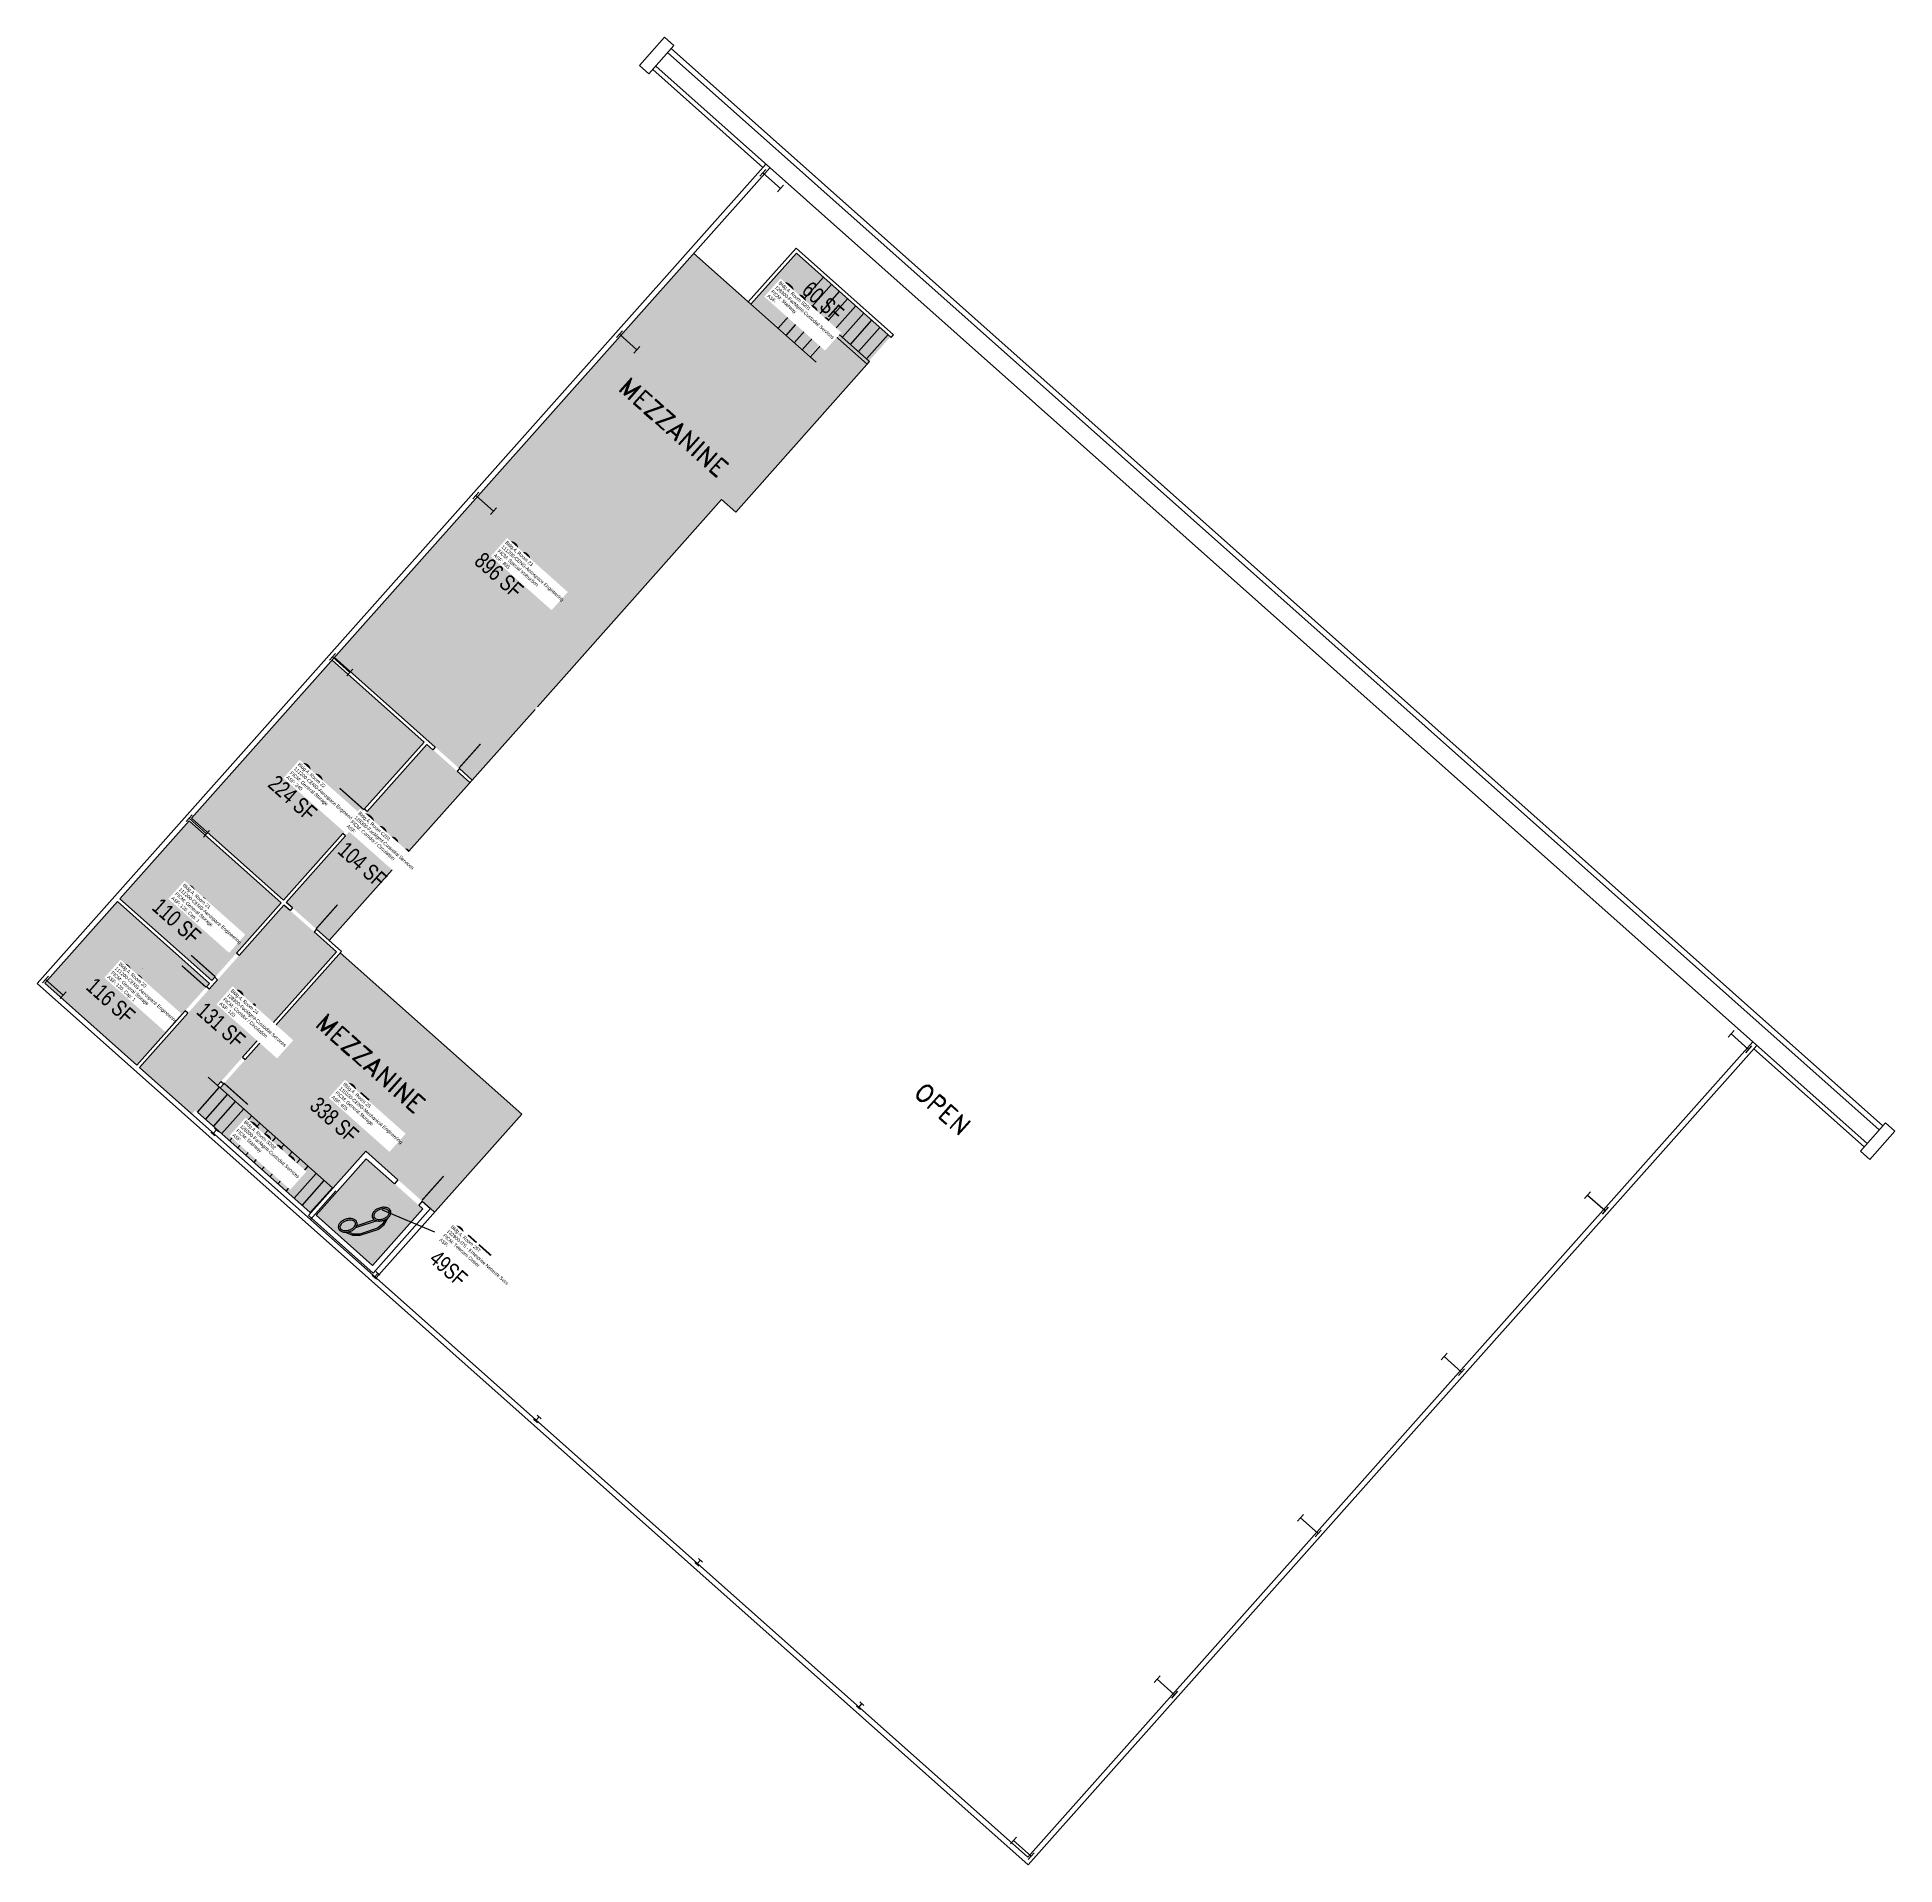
# Model space of a CAD drawing. Header units: inches. Extents: x 69199327 to 69201392, y 27695932 to 27697963.
import ezdxf
from ezdxf.enums import TextEntityAlignment as Align

# ---------------------------------------------------------------- set-up
doc = ezdxf.new("R2010")
doc.units = ezdxf.units.IN
doc.header["$LTSCALE"] = 10
doc.header["$MEASUREMENT"] = 0
doc.layers.get('0').update_dxf_attribs({"linetype": 'CONTINUOUS'})
for name, color, linetype in [('A-COLS', 5, 'CONTINUOUS'), ('A-DOOR', 2, 'CONTINUOUS'), ('A-FLOR', 3, 'CONTINUOUS'), ('A-IDEN-ICON', 4, 'CONTINUOUS'), ('A-IDEN-RNUM', 7, 'CONTINUOUS'), ('A-IDEN-SNUM', 4, 'CONTINUOUS'), ('A-IDEN-TEXT', 4, 'CONTINUOUS'), ('A-IDEN-VNUM', 4, 'CONTINUOUS'), ('A-WALL', 5, 'CONTINUOUS'), ('AREA-TEXT', 3, 'CONTINUOUS'), ('Rooms-Category-Color', 7, 'CONTINUOUS'), ('Rooms-College-Color', 7, 'CONTINUOUS'), ('Rooms-Department-Color', 7, 'CONTINUOUS'), ('Rooms-Division-Color', 7, 'CONTINUOUS'), ('Rooms-Information', 7, 'CONTINUOUS')]:
    doc.layers.add(name, color=color, linetype=linetype)
doc.styles.add('CP_AREA', font='arial.ttf', dxfattribs={"height": 15})
doc.styles.add('CP_ROOMSNUMBER', font='arial.ttf', dxfattribs={"height": 1})
doc.styles.add('CP_ROOMVNUMBER', font='arial.ttf', dxfattribs={"width": 0.85, "height": 0.075})
doc.styles.add('TEXT', font='ROMAND')

# ---------------------------------------------------------------- blocks, each defined once
blk = doc.blocks.new('COLUMN')
for p, q in [((-0.5, -0.5), (-0.5, 0.5)), ((-0.5, 0), (0.5, 0)), ((0.5, 0.5), (0.5, -0.5))]:
    blk.add_line(p, q)
blk = doc.blocks.new('CPPHONE')
for p, q in [((0.0096, 0.0252), (-0.0196, -0.0252)), ((0.0169, 0.0279), (-0.0182, -0.0329))]:
    blk.add_line(p, q)
for points in [[(0.0288, 0.0786, 0.139889), (0.0216, 0.0804, 0.107118), (0.0122, 0.0781, 0.079812), (0.0039, 0.0722, 0.067459), (-0.0035, 0.0626, 0.067459), (-0.008, 0.0515, 0.079812), (-0.009, 0.0413, 0.107118), (-0.0064, 0.032, 0.139889), (-0.0012, 0.0267, 0.139889), (0.0061, 0.0248, 0.107118), (0.0155, 0.0272, 0.079812), (0.0238, 0.0331, 0.067459), (0.0312, 0.0426, 0.067459), (0.0357, 0.0538, 0.079812), (0.0367, 0.0639, 0.107118), (0.034, 0.0732, 0.139889)], [(0.0263, 0.0743, 0.139889), (0.0218, 0.0754, 0.107118), (0.0144, 0.0736, 0.079812), (0.0074, 0.0686, 0.067459), (0.0008, 0.0601, 0.067459), (-0.0032, 0.0502, 0.079812), (-0.004, 0.0417, 0.107118), (-0.0019, 0.0344, 0.139889), (0.0013, 0.031, 0.139889), (0.0059, 0.0298, 0.107118), (0.0133, 0.0317, 0.079812), (0.0203, 0.0367, 0.067459), (0.0268, 0.0451, 0.067459), (0.0309, 0.055, 0.079812), (0.0317, 0.0636, 0.107118), (0.0296, 0.0709, 0.139889)], [(-0.0262, -0.0167, 0.139889), (-0.0334, -0.0148, 0.107118), (-0.0428, -0.0172, 0.079812), (-0.0511, -0.0231, 0.067459), (-0.0585, -0.0326, 0.067459), (-0.063, -0.0438, 0.079812), (-0.064, -0.0539, 0.107118), (-0.0614, -0.0632, 0.139889), (-0.0562, -0.0686, 0.139889), (-0.0489, -0.0704, 0.107118), (-0.0395, -0.0681, 0.079812), (-0.0312, -0.0622, 0.067459), (-0.0238, -0.0526, 0.067459), (-0.0193, -0.0415, 0.079812), (-0.0183, -0.0313, 0.107118), (-0.021, -0.022, 0.139889)], [(-0.0287, -0.021, 0.139889), (-0.0332, -0.0198, 0.107118), (-0.0406, -0.0217, 0.079812), (-0.0476, -0.0267, 0.067459), (-0.0542, -0.0351, 0.067459), (-0.0582, -0.045, 0.079812), (-0.059, -0.0536, 0.107118), (-0.0569, -0.0609, 0.139889), (-0.0537, -0.0643, 0.139889), (-0.0491, -0.0654, 0.107118), (-0.0417, -0.0636, 0.079812), (-0.0347, -0.0586, 0.067459), (-0.0282, -0.0501, 0.067459), (-0.0241, -0.0402, 0.079812), (-0.0233, -0.0317, 0.107118), (-0.0254, -0.0244, 0.139889)]]:
    blk.add_lwpolyline(points, format="xyb", close=True)
for points in [[(0.0364, 0.0572), (0.0417, 0.0308), (0.0382, 0.0108), (0.0082, -0.0411), (-0.0083, -0.0558), (-0.0338, -0.0645)], [(0.0334, 0.047), (0.0366, 0.0307), (0.0334, 0.0126), (0.0043, -0.0379), (-0.0109, -0.0514), (-0.0265, -0.0567)]]:
    blk.add_lwpolyline(points)

msp = doc.modelspace()

# ---------------------------------------------------------------- hatches: boundary and pattern name
at = {"layer": 'Rooms-Category-Color', "true_color": 0xe3f498}
msp.add_hatch(color=61, dxfattribs=at).paths.add_polyline_path([(69199657.7, 27697274), (69200057.1, 27697723.1), (69200186.6, 27697607.9), (69200210.5, 27697634.8), (69200249.9, 27697599.8), (69200103.7, 27697435.4), (69200088, 27697449.4), (69199810.9, 27697137.7)])
at = {"layer": 'Rooms-Category-Color', "true_color": 0xadadad}
for points in [[(69200249.8, 27697601.2), (69200275.7, 27697630.4), (69200171.1, 27697723.4), (69200164.4, 27697715.9), (69200121.2, 27697667.3), (69200186.3, 27697609.5), (69200210.2, 27697636.4)], [(69199604.2, 27697001.7), (69199760.4, 27697177.3), (69199808.2, 27697134.8), (69199652, 27696959.2)], [(69199659.9, 27696946.9), (69199499.4, 27696766.4), (69199441.1, 27696818.2), (69199601.6, 27696998.7)], [(69199655.4, 27696684.5), (69199630.8, 27696656.9), (69199503, 27696770.5), (69199527.6, 27696798.2)], [(69199755.9, 27696661), (69199693.1, 27696716.8), (69199637.3, 27696654), (69199700.1, 27696598.2)]]:
    msp.add_hatch(color=253, dxfattribs=at).paths.add_polyline_path(points)
at = {"layer": 'Rooms-Category-Color', "true_color": 0xe3c5e1}
for points in [[(69199498.9, 27697095.4), (69199655, 27697271), (69199757.4, 27697179.9), (69199601.2, 27697004.3)], [(69199419.1, 27697005.7), (69199496.2, 27697092.4), (69199598.6, 27697001.3), (69199521.5, 27696914.7)], [(69199335.7, 27696911.9), (69199416.5, 27697002.7), (69199518.8, 27696911.7), (69199438.1, 27696820.9)], [(69199769, 27696657.3), (69199865.9, 27696766.3), (69199664.2, 27696945.7), (69199530.6, 27696795.5), (69199655.9, 27696684), (69199692.6, 27696725.3)]]:
    msp.add_hatch(color=254, dxfattribs=at).paths.add_polyline_path(points)
at = {"layer": 'Rooms-College-Color', "true_color": 0xadadad}
for points in [[(69199657.7, 27697274), (69200057.1, 27697723.1), (69200186.6, 27697607.9), (69200210.5, 27697634.8), (69200249.9, 27697599.8), (69200103.7, 27697435.4), (69200088, 27697449.4), (69199810.9, 27697137.7)], [(69200249.8, 27697601.2), (69200275.7, 27697630.4), (69200171.1, 27697723.4), (69200164.4, 27697715.9), (69200121.2, 27697667.3), (69200186.3, 27697609.5), (69200210.2, 27697636.4)], [(69199498.9, 27697095.4), (69199655, 27697271), (69199757.4, 27697179.9), (69199601.2, 27697004.3)], [(69199604.2, 27697001.7), (69199760.4, 27697177.3), (69199808.2, 27697134.8), (69199652, 27696959.2)], [(69199419.1, 27697005.7), (69199496.2, 27697092.4), (69199598.6, 27697001.3), (69199521.5, 27696914.7)], [(69199335.7, 27696911.9), (69199416.5, 27697002.7), (69199518.8, 27696911.7), (69199438.1, 27696820.9)], [(69199659.9, 27696946.9), (69199499.4, 27696766.4), (69199441.1, 27696818.2), (69199601.6, 27696998.7)], [(69199769, 27696657.3), (69199865.9, 27696766.3), (69199664.2, 27696945.7), (69199530.6, 27696795.5), (69199655.9, 27696684), (69199692.6, 27696725.3)], [(69199655.4, 27696684.5), (69199630.8, 27696656.9), (69199503, 27696770.5), (69199527.6, 27696798.2)], [(69199755.9, 27696661), (69199693.1, 27696716.8), (69199637.3, 27696654), (69199700.1, 27696598.2)]]:
    msp.add_hatch(color=253, dxfattribs=at).paths.add_polyline_path(points)
at = {"layer": 'Rooms-Department-Color', "true_color": 0x99d7b2}
for points in [[(69199657.7, 27697274), (69200057.1, 27697723.1), (69200186.6, 27697607.9), (69200210.5, 27697634.8), (69200249.9, 27697599.8), (69200103.7, 27697435.4), (69200088, 27697449.4), (69199810.9, 27697137.7)], [(69199498.9, 27697095.4), (69199655, 27697271), (69199757.4, 27697179.9), (69199601.2, 27697004.3)], [(69199419.1, 27697005.7), (69199496.2, 27697092.4), (69199598.6, 27697001.3), (69199521.5, 27696914.7)], [(69199335.7, 27696911.9), (69199416.5, 27697002.7), (69199518.8, 27696911.7), (69199438.1, 27696820.9)], [(69199769, 27696657.3), (69199865.9, 27696766.3), (69199664.2, 27696945.7), (69199530.6, 27696795.5), (69199655.9, 27696684), (69199692.6, 27696725.3)]]:
    msp.add_hatch(color=253, dxfattribs=at).paths.add_polyline_path(points)
at = {"layer": 'Rooms-Department-Color', "true_color": 0xacacac}
for points in [[(69200249.8, 27697601.2), (69200275.7, 27697630.4), (69200171.1, 27697723.4), (69200164.4, 27697715.9), (69200121.2, 27697667.3), (69200186.3, 27697609.5), (69200210.2, 27697636.4)], [(69199604.2, 27697001.7), (69199760.4, 27697177.3), (69199808.2, 27697134.8), (69199652, 27696959.2)], [(69199659.9, 27696946.9), (69199499.4, 27696766.4), (69199441.1, 27696818.2), (69199601.6, 27696998.7)], [(69199655.4, 27696684.5), (69199630.8, 27696656.9), (69199503, 27696770.5), (69199527.6, 27696798.2)], [(69199755.9, 27696661), (69199693.1, 27696716.8), (69199637.3, 27696654), (69199700.1, 27696598.2)]]:
    msp.add_hatch(color=253, dxfattribs=at).paths.add_polyline_path(points)
at = {"layer": 'Rooms-Division-Color', "true_color": 0x99d7b2}
for points in [[(69199657.7, 27697274), (69200057.1, 27697723.1), (69200186.6, 27697607.9), (69200210.5, 27697634.8), (69200249.9, 27697599.8), (69200103.7, 27697435.4), (69200088, 27697449.4), (69199810.9, 27697137.7)], [(69199498.9, 27697095.4), (69199655, 27697271), (69199757.4, 27697179.9), (69199601.2, 27697004.3)], [(69199419.1, 27697005.7), (69199496.2, 27697092.4), (69199598.6, 27697001.3), (69199521.5, 27696914.7)], [(69199335.7, 27696911.9), (69199416.5, 27697002.7), (69199518.8, 27696911.7), (69199438.1, 27696820.9)], [(69199769, 27696657.3), (69199865.9, 27696766.3), (69199664.2, 27696945.7), (69199530.6, 27696795.5), (69199655.9, 27696684), (69199692.6, 27696725.3)]]:
    msp.add_hatch(color=253, dxfattribs=at).paths.add_polyline_path(points)
at = {"layer": 'Rooms-Division-Color', "true_color": 0xadadad}
for points in [[(69200249.8, 27697601.2), (69200275.7, 27697630.4), (69200171.1, 27697723.4), (69200164.4, 27697715.9), (69200121.2, 27697667.3), (69200186.3, 27697609.5), (69200210.2, 27697636.4)], [(69199604.2, 27697001.7), (69199760.4, 27697177.3), (69199808.2, 27697134.8), (69199652, 27696959.2)], [(69199659.9, 27696946.9), (69199499.4, 27696766.4), (69199441.1, 27696818.2), (69199601.6, 27696998.7)], [(69199655.4, 27696684.5), (69199630.8, 27696656.9), (69199503, 27696770.5), (69199527.6, 27696798.2)], [(69199755.9, 27696661), (69199693.1, 27696716.8), (69199637.3, 27696654), (69199700.1, 27696598.2)]]:
    msp.add_hatch(color=253, dxfattribs=at).paths.add_polyline_path(points)

# ---------------------------------------------------------------- linework, layer by layer
at = {"layer": 'A-DOOR'}
for points in [[(69199796.1, 27697150.9, 1.5, 1.5, 0), (69199820, 27697177.8, 0, 0, 0), (69199819.5, 27697178.3, 0, 0, 0.414214), (69199768.8, 27697173.2, 0, 0, 0.414214)], [(69199690.4, 27697104.7, 1.5, 1.5, 0), (69199663.5, 27697128.6, 0, 0, 0), (69199663, 27697128, 0, 0, 0.414214), (69199668.1, 27697077.3, 0, 0, 0.414214)], [(69199637.3, 27696972.3, 1.5, 1.5, 0), (69199661.2, 27696999.2, 0, 0, 0), (69199660.7, 27696999.7, 0, 0, 0.414214), (69199610, 27696994.6, 0, 0, 0.414214)], [(69199525.3, 27696919, 1.5, 1.5, 0), (69199498.4, 27696942.9, 0, 0, 0), (69199498.9, 27696943.4, 0, 0, -0.414214), (69199549.9, 27696944.3, 0, 0, -0.414214)], [(69199515, 27696907.4, 1.5, 1.5, 0), (69199488.1, 27696931.3, 0, 0, 0), (69199487.6, 27696930.7, 0, 0, 0.414214), (69199492.7, 27696880, 0, 0, 0.414214)], [(69199755, 27696670.5, 1.5, 1.5, 0), (69199779, 27696697.4, 0, 0, 0), (69199778.4, 27696697.9, 0, 0, 0.414214), (69199727.7, 27696692.8, 0, 0, 0.414214)]]:
    msp.add_lwpolyline(points, format="xyseb", dxfattribs=at)
at = {"layer": 'A-DOOR', "elevation": 0}
msp.add_lwpolyline([(69199534.7, 27696800.9, 1.5, 1.5, 0), (69199561.6, 27696776.9, 0, 0, 0), (69199562.1, 27696777.5, 0, 0, 0.414214), (69199557, 27696828.2, 0, 0, 0.414214)], format="xyseb", dxfattribs=at)
at = {"layer": 'A-FLOR'}
for p, q in [((69201374.6, 27696748.8), (69200028, 27697946.3)), ((69201378.6, 27696753.3), (69200032, 27697950.8)), ((69200011.4, 27697927.6), (69200134, 27697818.6)), ((69201361.3, 27696733.8), (69200014.8, 27697931.3)), ((69200057.1, 27697723.1, 0), (69200193.1, 27697602.1, 0)), ((69200177.3, 27697669.7), (69200201.2, 27697696.6)), ((69200186.3, 27697661.7), (69200210.2, 27697688.6)), ((69200195.2, 27697653.7), (69200219.2, 27697680.6)), ((69200204.2, 27697645.7), (69200228.1, 27697672.6)), ((69200150.7, 27697639.8), (69200174.7, 27697666.7)), ((69200159.7, 27697631.8), (69200183.6, 27697658.7)), ((69200168.7, 27697623.8), (69200192.6, 27697650.7)), ((69200213.2, 27697637.8), (69200237.1, 27697664.7)), ((69200222.2, 27697629.8), (69200246.1, 27697656.7)), ((69200231.1, 27697621.8), (69200255, 27697648.7)), ((69200177.6, 27697615.9), (69200201.6, 27697642.8)), ((69200186.6, 27697607.9), (69200210.5, 27697634.8)), ((69200240.1, 27697613.9), (69200264, 27697640.8)), ((69200249.1, 27697605.9), (69200273, 27697632.8)), ((69200252.5, 27697602.8, 0), (69200103.7, 27697435.4, 0)), ((69200088, 27697449.4, 0), (69199883.3, 27697219.2, 0)), ((69200103.7, 27697435.4, 0), (69200088, 27697449.4, 0)), ((69199652, 27696959.2, 0), (69199880.6, 27697216.2, 0)), ((69199865.9, 27696766.3, 0), (69199664.2, 27696945.7, 0)), ((69201358, 27696730.1), (69201235.5, 27696839.1)), ((69199517.2, 27696807.5, 0), (69199655.9, 27696684, 0)), ((69199505.3, 27696768.5), (69199529.9, 27696796.2)), ((69199514.2, 27696760.5), (69199538.8, 27696788.2)), ((69199523.2, 27696752.6), (69199547.8, 27696780.2)), ((69199505.3, 27696768.5), (69199630.8, 27696656.9)), ((69199532.2, 27696744.6), (69199556.8, 27696772.2)), ((69199541.1, 27696736.6), (69199565.7, 27696764.3)), ((69199704.1, 27696584.3, 0), (69199865.9, 27696766.3, 0)), ((69199550.1, 27696728.6), (69199574.7, 27696756.3)), ((69199559.1, 27696720.7), (69199583.7, 27696748.3)), ((69199568, 27696712.7), (69199592.6, 27696740.3)), ((69199577, 27696704.7), (69199601.6, 27696732.4)), ((69199586, 27696696.7), (69199610.6, 27696724.4)), ((69199594.9, 27696688.8), (69199619.5, 27696716.4)), ((69199603.9, 27696680.8), (69199628.5, 27696708.4)), ((69199612.9, 27696672.8), (69199637.5, 27696700.5)), ((69199621.8, 27696664.8), (69199646.4, 27696692.5)), ((69199630.8, 27696656.9), (69199655.4, 27696684.5))]:
    msp.add_line(p, q, dxfattribs=at)
at = {"layer": 'A-IDEN-VNUM'}
msp.add_line((69199769.1, 27696635.2), (69199711.1, 27696659.6), dxfattribs=at)
at = {"layer": 'A-WALL'}
for p, q in [((69199996.7, 27697932), (69200024.6, 27697963.4)), ((69200024.6, 27697963.4), (69200035, 27697954.1)), ((69200007.1, 27697922.7), (69200035, 27697954.1)), ((69199996.7, 27697932), (69200007.1, 27697922.7)), ((69199327.2, 27696911.4, 0), (69200137.3, 27697822.3, 0)), ((69200141.8, 27697818.4, 0), (69199498.9, 27697095.4, 0)), ((69200170.8, 27697729, 0), (69200117.6, 27697669.3, 0)), ((69200279.1, 27697632.7, 0), (69200170.8, 27697729, 0)), ((69200171.1, 27697723.4, 0), (69200120.6, 27697666.6, 0)), ((69200276.5, 27697629.7, 0), (69200171.1, 27697723.4, 0)), ((69200174.1, 27697672.6, 0), (69200171.4, 27697669.6, 0)), ((69200249.9, 27697599.8, 0), (69200171.4, 27697669.6, 0)), ((69200252.5, 27697602.8, 0), (69200174.1, 27697672.6, 0)), ((69200276.5, 27697629.7, 0), (69200279.1, 27697632.7, 0)), ((69200249.9, 27697599.8, 0), (69200252.5, 27697602.8, 0)), ((69199655, 27697271, 0), (69199757.4, 27697179.9, 0)), ((69199769.8, 27697174.3, 0), (69199657.7, 27697274, 0)), ((69199757.4, 27697179.9, 0), (69199690.9, 27697105.2, 0)), ((69199693.9, 27697102.6, 0), (69199760.4, 27697177.3, 0)), ((69199767.1, 27697171.3, 0), (69199760.4, 27697177.3, 0)), ((69199769.8, 27697174.3), (69199767.1, 27697171.3)), ((69199796.7, 27697150.4), (69199794, 27697147.4)), ((69199808.2, 27697134.8, 0), (69199794, 27697147.4, 0)), ((69199810.9, 27697137.7, 0), (69199796.7, 27697150.4, 0)), ((69199419.1, 27697005.7, 0), (69199496.2, 27697092.4, 0)), ((69199496.2, 27697092.4, 0), (69199598.6, 27697001.3, 0)), ((69199601.2, 27697004.3, 0), (69199498.9, 27697095.4, 0)), ((69199693.9, 27697102.6), (69199690.9, 27697105.2)), ((69199667, 27697078.3, 0), (69199601.2, 27697004.3, 0)), ((69199604.2, 27697001.7, 0), (69199670, 27697075.7, 0)), ((69199670, 27697075.7), (69199667, 27697078.3)), ((69199335.7, 27696911.9, 0), (69199416.5, 27697002.7, 0)), ((69199518.8, 27696911.7, 0), (69199416.5, 27697002.7, 0)), ((69199521.5, 27696914.7, 0), (69199419.1, 27697005.7, 0)), ((69199598.6, 27697001.3, 0), (69199548.7, 27696945.3, 0)), ((69199551.7, 27696942.6, 0), (69199601.6, 27696998.7, 0)), ((69199608.3, 27696992.7, 0), (69199601.6, 27696998.7, 0)), ((69199611, 27696995.7, 0), (69199604.2, 27697001.7, 0)), ((69199611, 27696995.7), (69199608.3, 27696992.7)), ((69199637.9, 27696971.8), (69199635.2, 27696968.8)), ((69199659.9, 27696946.9, 0), (69199635.2, 27696968.8, 0)), ((69199665.5, 27696947.2, 0), (69199637.9, 27696971.8, 0)), ((69199551.7, 27696942.6), (69199548.7, 27696945.3)), ((69199659.9, 27696946.9, 0), (69199555.5, 27696829.5, 0)), ((69199558.5, 27696826.9, 0), (69199665.5, 27696947.2, 0)), ((69200428.7, 27695931.9, 0), (69199327.2, 27696911.4, 0)), ((69199335.7, 27696911.9, 0), (69199438.1, 27696820.9, 0)), ((69199515.5, 27696907.9, 0), (69199518.8, 27696911.7, 0)), ((69199518.5, 27696905.3), (69199515.5, 27696907.9)), ((69199518.5, 27696905.3, 0), (69199527.8, 27696915.7, 0)), ((69199524.8, 27696918.4, 0), (69199521.5, 27696914.7, 0)), ((69199527.8, 27696915.7), (69199524.8, 27696918.4)), ((69199438.1, 27696820.9, 0), (69199491.6, 27696881, 0)), ((69199441.1, 27696818.2, 0), (69199494.6, 27696878.4, 0)), ((69199494.6, 27696878.4), (69199491.6, 27696881)), ((69200428.2, 27695940.4, 0), (69201234.3, 27696846.8, 0)), ((69200428.7, 27695931.9, 0), (69201238.8, 27696842.8, 0)), ((69199555.5, 27696829.5, 0), (69199558.5, 27696826.9, 0)), ((69200428.2, 27695940.4, 0), (69199441.1, 27696818.2, 0)), ((69199531.6, 27696802.6, 0), (69199527.6, 27696798.2, 0)), ((69199530.6, 27696795.5, 0), (69199534.6, 27696800, 0)), ((69199531.6, 27696802.6, 0), (69199534.6, 27696800, 0)), ((69201353.7, 27696725.3), (69201381.6, 27696756.6)), ((69201364.1, 27696715.9), (69201392.1, 27696747.3)), ((69201392.1, 27696747.3), (69201381.6, 27696756.6)), ((69199628.8, 27696653.5), (69199692.6, 27696725.3)), ((69199692.6, 27696725.3), (69199728.3, 27696693.5)), ((69201364.1, 27696715.9), (69201353.7, 27696725.3)), ((69199637.3, 27696654), (69199693.1, 27696716.8)), ((69199693.1, 27696716.8), (69199724.4, 27696689)), ((69199630.9, 27696649.4, 0), (69199659.1, 27696681.2, 0)), ((69199728.3, 27696693.5), (69199724.4, 27696689)), ((69199700.1, 27696598.2), (69199755.9, 27696661)), ((69199700.6, 27696589.7), (69199764.4, 27696661.5)), ((69199755.2, 27696669.6), (69199751.3, 27696665.1)), ((69199751.3, 27696665.1), (69199755.9, 27696661)), ((69199755.2, 27696669.6), (69199764.4, 27696661.5)), ((69199764.4, 27696661.5), (69199769, 27696657.3)), ((69199628.8, 27696653.5), (69199700.6, 27696589.7)), ((69199637.3, 27696654), (69199700.1, 27696598.2))]:
    msp.add_line(p, q, dxfattribs=at)

# ---------------------------------------------------------------- block references
at = {"layer": 'A-COLS'}
for p, xscale, yscale, zscale, rotation in [((69200143.7, 27697803.9), 25.99999999813735, 9.999999995133361, 25.99999999813735, 318.3538051008955), ((69199984.2, 27697624.6), 25.99999999813735, 9.999999995133361, 25.99999999813735, 318.3538051008955), ((69199824.7, 27697445.3), 25.99999999813735, 9.999999995133361, 25.99999999813735, 318.3538051008955), ((69199665.2, 27697265.9), 25.99999999813735, 9.999999995133361, 25.99999999813735, 318.3538051008955), ((69199505.8, 27697086.6), 25.99999999813735, 9.999999995133361, 25.99999999813735, 318.3538051008955), ((69199346.3, 27696907.2), 25.99999999813735, 9.999999995133361, 25.99999999813735, 318.3538051008955), ((69201219.8, 27696847), 25.99999999813735, 9.999999995133361, 25.99999999813735, 318.3538051008955), ((69199524.6, 27696746.6), 6, 6, 6, 48.35380507626741), ((69201060.3, 27696667.7), 25.99999999813735, 9.999999995133361, 25.99999999813735, 318.3538051008955), ((69199704, 27696587.1), 6, 6, 6, 48.35380507626741), ((69200900.8, 27696488.3), 25.99999999813735, 9.999999995133361, 25.99999999813735, 318.3538051008955), ((69199883.3, 27696427.6), 6, 6, 6, 48.35380507626741), ((69200741.3, 27696309), 25.99999999813735, 9.999999995133361, 25.99999999813735, 318.3538051008955), ((69200062.6, 27696268.2), 6, 6, 6, 48.35380507626741), ((69200581.8, 27696129.7), 25.99999999813735, 9.999999995133361, 25.99999999813735, 318.3538051008955), ((69200242, 27696108.7), 6, 6, 6, 48.35380507626741), ((69200422.3, 27695950.3), 25.99999999813735, 9.999999995133361, 25.99999999813735, 318.3538051008955)]:
    msp.add_blockref('COLUMN', p, dxfattribs=dict(at, xscale=xscale, yscale=yscale, zscale=zscale, rotation=rotation))
at = {"layer": 'A-IDEN-ICON', "xscale": 360.0000000025632, "yscale": 360.0000000025632, "zscale": 360.0000000025632, "rotation": 318.35}
msp.add_blockref('CPPHONE', (69199693.7, 27696644.3), dxfattribs=at)

# ---------------------------------------------------------------- texts
at = {"layer": 'A-IDEN-RNUM', "style": 'CP_ROOMSNUMBER'}
for s, p in [('S201-00', (69200179.8, 27697659.2)), ('0023-00', (69199856.6, 27697384.8)), ('0022-00', (69199632, 27697132.2)), ('C201-00', (69199707.2, 27697071.1)), ('0021-00', (69199512.4, 27696997.7)), ('0020-00', (69199443.8, 27696928.4)), ('0024-00', (69199551.5, 27696886.7)), ('0025-00', (69199695.5, 27696834.9)), ('S202-00', (69199582.3, 27696728.4)), ('0025-T0', (69199718.2, 27696665.5))]:
    msp.add_text(s, height=0.36, rotation=318.35, dxfattribs=at).set_placement(p, align=Align.MIDDLE)
at = {"layer": 'A-IDEN-SNUM', "style": 'CP_ROOMSNUMBER'}
for s, p in [('0040S20100', (69200179.8, 27697659.2)), ('0040002300', (69199856.6, 27697384.8)), ('0040002200', (69199632, 27697132.2)), ('0040C20100', (69199707.2, 27697071.1)), ('0040002100', (69199512.4, 27696997.7)), ('0040002000', (69199443.8, 27696928.4)), ('0040002400', (69199551.5, 27696886.7)), ('0040002500', (69199695.5, 27696834.9)), ('0040S20200', (69199582.3, 27696728.4)), ('00400025T0', (69199718.2, 27696665.5))]:
    msp.add_text(s, height=0.36, rotation=318.35, dxfattribs=at).set_placement(p, align=Align.MIDDLE)
at = {"layer": 'A-IDEN-TEXT', "style": 'TEXT'}
for s, p in [('MEZZANINE', (69199972.1, 27697572.2)), ('MEZZANINE', (69199635.3, 27696865.3)), ('OPEN', (69200300.3, 27696788.2))]:
    msp.add_text(s, height=20, rotation=318.35, dxfattribs=at).set_placement(p)
at = {"layer": 'A-IDEN-VNUM', "style": 'CP_ROOMVNUMBER', "width": 0.85}
for s, p in [('S201', (69200175.2, 27697660.3)), ('23', (69199856.6, 27697384.8)), ('22', (69199626, 27697138.4)), ('C201', (69199708.5, 27697070.3)), ('21', (69199497.4, 27697003.1)), ('20', (69199426.2, 27696915.5)), ('24', (69199551.5, 27696886.7)), ('25', (69199676.4, 27696782.7)), ('S202', (69199580.8, 27696727.6)), ('25T', (69199803.3, 27696617.7))]:
    msp.add_text(s, height=27, rotation=318.3538, dxfattribs=at).set_placement(p, align=Align.MIDDLE_CENTER)
at = {"layer": 'AREA-TEXT', "style": 'CP_AREA', "width": 0.75}
for s, p in [('60 SF', (69200200.7, 27697670)), ('896 SF', (69199840.6, 27697365.4)), ('224 SF', (69199611.2, 27697117.7)), ('104 SF', (69199688.8, 27697043.7)), ('110 SF', (69199482.3, 27696981)), ('116 SF', (69199409.1, 27696892.5)), ('131 SF', (69199531.7, 27696865.3)), ('338 SF', (69199657.6, 27696760)), ('44 SF', (69199579.2, 27696727.5)), ('49SF', (69199784.5, 27696595))]:
    msp.add_text(s, height=18, rotation=318.3538, dxfattribs=at).set_placement(p, align=Align.MIDDLE_CENTER)

# ---------------------------------------------------------------- next in the draw order: texts
at = {"layer": 'Rooms-Information', "char_height": 3.857, "width": 86.4, "attachment_point": 7, "rotation": 318.3538, "style": 'CP_ROOMVNUMBER', "bg_fill": 3, "box_fill_scale": 1.5, "bg_fill_color": 256, "bg_fill_true_color": 13158600, "bg_fill_transparency": 0}
for s, insert in [('Bldg.4, Room S201^M^J128300-FacMgmt-Custodial Services^M^JFICM: Stairway^M^JASF: ', (69200138.2, 27697675.1)), ('Bldg.4, Room 23^M^J111200-CENG-Aerospace Engineering^M^JFICM: Special Instruction^M^JASF: 895', (69199834.3, 27697386.6)), ('Bldg.4, Room 22^M^J111200-CENG-Aerospace Engineering^M^JFICM: General Storage^M^JASF: 240', (69199603.7, 27697140.1)), ('Bldg.4, Room 21^M^J111200-CENG-Aerospace Engineering^M^JFICM: General Storage^M^JASF: 120, Cap: 1', (69199475.1, 27697004.9)), ('Bldg.4, Room 24^M^J128300-FacMgmt-Custodial Services^M^JFICM: Corridor / Circulation^M^JASF: 120', (69199529.2, 27696888.4)), ('Bldg.4, Room 25^M^J110100-CENG-Mechanical Engineering^M^JFICM: General Storage^M^JASF: 405', (69199654.1, 27696784.5)), ('Bldg.4, Room S202^M^J128300-FacMgmt-Custodial Services^M^JFICM: Stairway^M^JASF: ', (69199543.8, 27696742.4)), ('Bldg.4, Room 25T^M^J132900-ITS - Enterprise Network Svcs^M^JFICM: Telecom Closet^M^JASF: ', (69199773.7, 27696626))]:
    msp.add_mtext(s, dxfattribs=dict(at, insert=insert))

# ---------------------------------------------------------------- next in the draw order: texts
for s, insert in [('Bldg.4, Room C201^M^J128300-FacMgmt-Custodial Services^M^JFICM: Corridor / Circulation^M^JASF: ', (69199670.9, 27697085.7)), ('Bldg.4, Room 20^M^J111200-CENG-Aerospace Engineering^M^JFICM: General Storage^M^JASF: 120, Cap: 1', (69199403.9, 27696917.2))]:
    msp.add_mtext(s, dxfattribs=dict(at, insert=insert))

doc.saveas('drawing.dxf')
